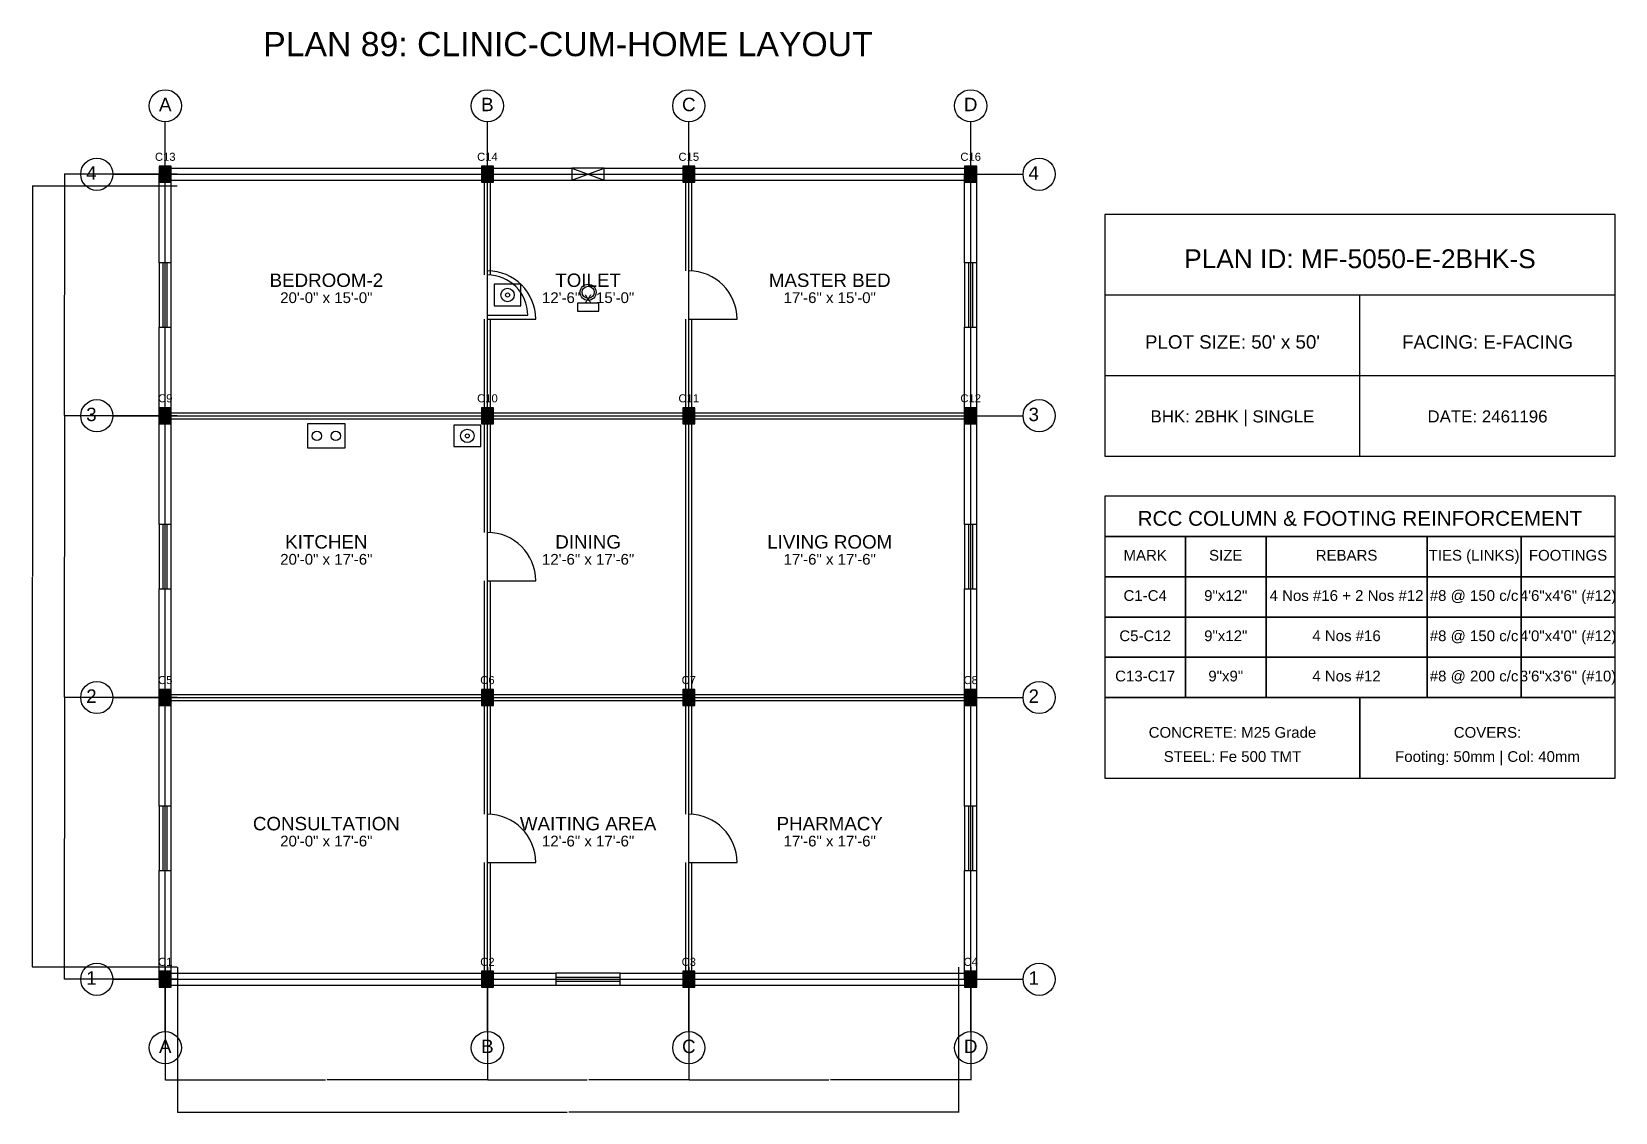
# Model space of a CAD drawing. Header units: inches. Extents: x -134 to 23580, y -99 to 23207.
# Drawn here: x 19900 to 21080, y 19901 to 20706 of the extents above; entities that cross this region are included whole.
import ezdxf
from ezdxf.enums import TextEntityAlignment as Align

# ---------------------------------------------------------------- set-up
doc = ezdxf.new("R2010")
doc.units = ezdxf.units.IN
doc.header["$MEASUREMENT"] = 0
doc.linetypes.add('CENTER', pattern=[2, 1.25, -0.25, 0.25, -0.25])
for name, color, linetype in [('A-COL-HATCH', 251, 'Continuous'), ('A-COLUMN', 1, 'Continuous'), ('A-DIM', 5, 'Continuous'), ('A-DOOR', 30, 'Continuous'), ('A-FIXTURE', 8, 'Continuous'), ('A-TEXT', 2, 'Continuous'), ('A-WALL-EXT', 7, 'Continuous'), ('A-WALL-INT', 9, 'Continuous'), ('A-WINDOW', 4, 'Continuous'), ('S-BEAM-FRAMING', 2, 'Continuous'), ('S-BUBBLE', 4, 'Continuous'), ('S-GRID-CENTER', 8, 'CENTER'), ('S-TABLE', 7, 'Continuous'), ('S-TEXT', 3, 'Continuous')]:
    doc.layers.add(name, color=color, linetype=linetype)
doc.styles.get("Standard").update_dxf_attribs({"font": 'arial.ttf'})
doc.dimstyles.get("Standard").update_dxf_attribs({"dimtxt": 0.18, "dimasz": 0.18, "dimexe": 0.18, "dimexo": 0.0625, "dimgap": 0.09, "dimtad": 0, "dimtih": 1, "dimtoh": 1, "dimdec": 4, "dimzin": 0, "dimdsep": 46, "dimtxsty": 'Standard', "dimcen": 0.09, "dimadec": 0, "dimazin": 0, "dimtfac": 1, "dimtdec": 4, "dimtofl": 0, "dimtmove": 0, "dimatfit": 3, "dimfxl": 1, "dimtolj": 1, "dimtzin": 0, "dimarcsym": 0})

msp = doc.modelspace()

# ---------------------------------------------------------------- texts
at = {"layer": 'A-TEXT'}
for s, height, p in [('PLAN 89: CLINIC-CUM-HOME LAYOUT', 18, (20300, 20688)), ('C13', 6, (20000, 20610)), ('C14', 6, (20240, 20610)), ('C15', 6, (20390, 20610)), ('C16', 6, (20600, 20610)), ('PLAN ID: MF-5050-E-2BHK-S', 14, (20890, 20530)), ('BEDROOM-2', 10, (20120, 20516)), ('TOILET', 10, (20315, 20516)), ('MASTER BED', 10, (20495, 20516)), ('20\'-0" x 15\'-0"', 8, (20120, 20504)), ('12\'-6" x 15\'-0"', 8, (20315, 20504)), ('17\'-6" x 15\'-0"', 8, (20495, 20504)), ("PLOT SIZE: 50' x 50'", 10, (20795, 20470)), ('FACING: E-FACING', 10, (20985, 20470)), ('C9', 6, (20000, 20430)), ('C10', 6, (20240, 20430)), ('C11', 6, (20390, 20430)), ('C12', 6, (20600, 20430)), ('BHK: 2BHK | SINGLE', 9, (20795, 20415)), ('DATE: 2461196', 9, (20985, 20415)), ('KITCHEN', 10, (20120, 20321)), ('DINING', 10, (20315, 20321)), ('LIVING ROOM', 10, (20495, 20321)), ('20\'-0" x 17\'-6"', 8, (20120, 20309)), ('12\'-6" x 17\'-6"', 8, (20315, 20309)), ('17\'-6" x 17\'-6"', 8, (20495, 20309)), ('C5', 6, (20000, 20220)), ('C6', 6, (20240, 20220)), ('C7', 6, (20390, 20220)), ('C8', 6, (20600, 20220)), ('CONSULTATION', 10, (20120, 20111)), ('WAITING AREA', 10, (20315, 20111)), ('PHARMACY', 10, (20495, 20111)), ('20\'-0" x 17\'-6"', 8, (20120, 20099)), ('12\'-6" x 17\'-6"', 8, (20315, 20099)), ('17\'-6" x 17\'-6"', 8, (20495, 20099)), ('C1', 6, (20000, 20010)), ('C2', 6, (20240, 20010)), ('C3', 6, (20390, 20010)), ('C4', 6, (20600, 20010))]:
    msp.add_text(s, height=height, dxfattribs=at).set_placement(p, align=Align.CENTER)
at = {"layer": 'S-TEXT'}
for s, height, p in [('A', 10, (20000, 20647)), ('B', 10, (20240, 20647)), ('C', 10, (20390, 20647)), ('D', 10, (20600, 20647)), ('4', 10, (19945, 20596)), ('4', 10, (20647, 20596)), ('3', 10, (19945, 20416)), ('3', 10, (20647, 20416)), ('RCC COLUMN & FOOTING REINFORCEMENT', 11, (20890, 20338)), ('MARK', 8, (20730, 20312)), ('SIZE', 8, (20790, 20312)), ('REBARS', 8, (20880, 20312)), ('TIES (LINKS)', 8, (20975, 20312)), ('FOOTINGS', 8, (21045, 20312)), ('C1-C4', 8, (20730, 20282)), ('9"x12"', 8, (20790, 20282)), ('4 Nos #16 + 2 Nos #12', 8, (20880, 20282)), ('#8 @ 150 c/c', 8, (20975, 20282)), ('4\'6"x4\'6" (#12)', 8, (21045, 20282)), ('C5-C12', 8, (20730, 20252)), ('9"x12"', 8, (20790, 20252)), ('4 Nos #16', 8, (20880, 20252)), ('#8 @ 150 c/c', 8, (20975, 20252)), ('4\'0"x4\'0" (#12)', 8, (21045, 20252)), ('C13-C17', 8, (20730, 20222)), ('9"x9"', 8, (20790, 20222)), ('4 Nos #12', 8, (20880, 20222)), ('#8 @ 200 c/c', 8, (20975, 20222)), ('3\'6"x3\'6" (#10)', 8, (21045, 20222)), ('2', 10, (19945, 20206)), ('2', 10, (20647, 20206)), ('CONCRETE: M25 Grade', 8, (20795, 20180)), ('COVERS:', 8, (20985, 20180)), ('STEEL: Fe 500 TMT', 8, (20795, 20162)), ('Footing: 50mm | Col: 40mm', 8, (20985, 20162)), ('1', 10, (19945, 19996)), ('1', 10, (20647, 19996)), ('A', 10, (20000, 19945)), ('B', 10, (20240, 19945)), ('C', 10, (20390, 19945)), ('D', 10, (20600, 19945))]:
    msp.add_text(s, height=height, dxfattribs=at).set_placement(p, align=Align.CENTER)

# ---------------------------------------------------------------- blocks, each defined once
blk = doc.blocks.new('*D764')
at = {"layer": 'A-DIM', "color": 0, "lineweight": -2, "transparency": 16777216}
for p, q in [((20000, 20008.9), (20000, 19924.8)), ((20240, 20008.9), (20240, 19924.8)), ((20000.2, 19925), (20119.4, 19925)), ((20239.8, 19925), (20120.6, 19925))]:
    blk.add_line(p, q, dxfattribs=at)
at = {"layer": 'A-DIM', "color": 0, "transparency": 16777216}
for points in [[(20000.2, 19925), (20000.2, 19925), (20000, 19925)], [(20239.8, 19925), (20239.8, 19925), (20240, 19925)]]:
    blk.add_solid(points, dxfattribs=at)
at = {"layer": 'Defpoints', "color": 0, "transparency": 16777216}
for p in [(20000, 20009), (20240, 20009), (20240, 19925)]:
    blk.add_point(p, dxfattribs=at)
at = {"layer": 'A-DIM', "color": 0, "transparency": 16777216, "insert": (20120, 19925), "char_height": 0.18, "attachment_point": 5}
blk.add_mtext('\\A1;240.0000', dxfattribs=at)
blk = doc.blocks.new('*D765')
at = {"layer": 'A-DIM', "color": 0, "lineweight": -2, "transparency": 16777216}
for p, q in [((20240, 20008.9), (20240, 19924.8)), ((20390, 20008.9), (20390, 19924.8)), ((20240.2, 19925), (20314.4, 19925)), ((20389.8, 19925), (20315.6, 19925))]:
    blk.add_line(p, q, dxfattribs=at)
at = {"layer": 'A-DIM', "color": 0, "transparency": 16777216}
for points in [[(20240.2, 19925), (20240.2, 19925), (20240, 19925)], [(20389.8, 19925), (20389.8, 19925), (20390, 19925)]]:
    blk.add_solid(points, dxfattribs=at)
at = {"layer": 'Defpoints', "color": 0, "transparency": 16777216}
for p in [(20240, 20009), (20390, 20009), (20390, 19925)]:
    blk.add_point(p, dxfattribs=at)
at = {"layer": 'A-DIM', "color": 0, "transparency": 16777216, "insert": (20315, 19925), "char_height": 0.18, "attachment_point": 5}
blk.add_mtext('\\A1;150.0000', dxfattribs=at)
blk = doc.blocks.new('*D766')
at = {"layer": 'A-DIM', "color": 0, "lineweight": -2, "transparency": 16777216}
for p, q in [((20390, 20008.9), (20390, 19924.8)), ((20600, 20008.9), (20600, 19924.8)), ((20390.2, 19925), (20494.4, 19925)), ((20599.8, 19925), (20495.6, 19925))]:
    blk.add_line(p, q, dxfattribs=at)
at = {"layer": 'A-DIM', "color": 0, "transparency": 16777216}
for points in [[(20390.2, 19925), (20390.2, 19925), (20390, 19925)], [(20599.8, 19925), (20599.8, 19925), (20600, 19925)]]:
    blk.add_solid(points, dxfattribs=at)
at = {"layer": 'Defpoints', "color": 0, "transparency": 16777216}
for p in [(20390, 20009), (20600, 20009), (20600, 19925)]:
    blk.add_point(p, dxfattribs=at)
at = {"layer": 'A-DIM', "color": 0, "transparency": 16777216, "insert": (20495, 19925), "char_height": 0.18, "attachment_point": 5}
blk.add_mtext('\\A1;210.0000', dxfattribs=at)
blk = doc.blocks.new('*D767')
at = {"layer": 'A-DIM', "color": 0, "lineweight": -2, "transparency": 16777216}
for p, q in [((20009, 20008.9), (20009, 19900.8)), ((20591, 20008.9), (20591, 19900.8)), ((20009.2, 19901), (20299.4, 19901)), ((20590.8, 19901), (20300.6, 19901))]:
    blk.add_line(p, q, dxfattribs=at)
at = {"layer": 'A-DIM', "color": 0, "transparency": 16777216}
for points in [[(20009.2, 19901), (20009.2, 19901), (20009, 19901)], [(20590.8, 19901), (20590.8, 19901), (20591, 19901)]]:
    blk.add_solid(points, dxfattribs=at)
at = {"layer": 'Defpoints', "color": 0, "transparency": 16777216}
for p in [(20009, 20009), (20591, 20009), (20591, 19901)]:
    blk.add_point(p, dxfattribs=at)
at = {"layer": 'A-DIM', "color": 0, "transparency": 16777216, "insert": (20300, 19901), "char_height": 0.18, "attachment_point": 5}
blk.add_mtext('\\A1;582.0000', dxfattribs=at)
blk = doc.blocks.new('*D768')
at = {"layer": 'A-DIM', "color": 0, "lineweight": -2, "transparency": 16777216}
for p, q in [((20008.9, 20210), (19924.8, 20210)), ((19925, 20209.8), (19925, 20105.2)), ((19925, 20000.2), (19925, 20104.8)), ((20008.9, 20000), (19924.8, 20000))]:
    blk.add_line(p, q, dxfattribs=at)
at = {"layer": 'A-DIM', "color": 0, "transparency": 16777216}
for points in [[(19925, 20209.8), (19925, 20209.8), (19925, 20210)], [(19925, 20000.2), (19925, 20000.2), (19925, 20000)]]:
    blk.add_solid(points, dxfattribs=at)
at = {"layer": 'Defpoints', "color": 0, "transparency": 16777216}
for p in [(19925, 20210), (20009, 20210), (20009, 20000)]:
    blk.add_point(p, dxfattribs=at)
at = {"layer": 'A-DIM', "color": 0, "transparency": 16777216, "insert": (19925, 20105), "char_height": 0.18, "attachment_point": 5}
blk.add_mtext('\\A1;210.0000', dxfattribs=at)
blk = doc.blocks.new('*D769')
at = {"layer": 'A-DIM', "color": 0, "lineweight": -2, "transparency": 16777216}
for p, q in [((20008.9, 20420), (19924.8, 20420)), ((19925, 20419.8), (19925, 20315.2)), ((19925, 20210.2), (19925, 20314.8)), ((20008.9, 20210), (19924.8, 20210))]:
    blk.add_line(p, q, dxfattribs=at)
at = {"layer": 'A-DIM', "color": 0, "transparency": 16777216}
for points in [[(19925, 20419.8), (19925, 20419.8), (19925, 20420)], [(19925, 20210.2), (19925, 20210.2), (19925, 20210)]]:
    blk.add_solid(points, dxfattribs=at)
at = {"layer": 'Defpoints', "color": 0, "transparency": 16777216}
for p in [(19925, 20420), (20009, 20420), (20009, 20210)]:
    blk.add_point(p, dxfattribs=at)
at = {"layer": 'A-DIM', "color": 0, "transparency": 16777216, "insert": (19925, 20315), "char_height": 0.18, "attachment_point": 5}
blk.add_mtext('\\A1;210.0000', dxfattribs=at)
blk = doc.blocks.new('*D770')
at = {"layer": 'A-DIM', "color": 0, "lineweight": -2, "transparency": 16777216}
for p, q in [((20008.9, 20600), (19924.8, 20600)), ((19925, 20599.8), (19925, 20510.2)), ((19925, 20420.2), (19925, 20509.8)), ((20008.9, 20420), (19924.8, 20420))]:
    blk.add_line(p, q, dxfattribs=at)
at = {"layer": 'A-DIM', "color": 0, "transparency": 16777216}
for points in [[(19925, 20599.8), (19925, 20599.8), (19925, 20600)], [(19925, 20420.2), (19925, 20420.2), (19925, 20420)]]:
    blk.add_solid(points, dxfattribs=at)
at = {"layer": 'Defpoints', "color": 0, "transparency": 16777216}
for p in [(19925, 20600), (20009, 20600), (20009, 20420)]:
    blk.add_point(p, dxfattribs=at)
at = {"layer": 'A-DIM', "color": 0, "transparency": 16777216, "insert": (19925, 20510), "char_height": 0.18, "attachment_point": 5}
blk.add_mtext('\\A1;180.0000', dxfattribs=at)
blk = doc.blocks.new('*D771')
at = {"layer": 'A-DIM', "color": 0, "lineweight": -2, "transparency": 16777216}
for p, q in [((20008.9, 20591), (19900.8, 20591)), ((19901, 20590.8), (19901, 20300.2)), ((19901, 20009.2), (19901, 20299.8)), ((20008.9, 20009), (19900.8, 20009))]:
    blk.add_line(p, q, dxfattribs=at)
at = {"layer": 'A-DIM', "color": 0, "transparency": 16777216}
for points in [[(19901, 20590.8), (19901, 20590.8), (19901, 20591)], [(19901, 20009.2), (19901, 20009.2), (19901, 20009)]]:
    blk.add_solid(points, dxfattribs=at)
at = {"layer": 'Defpoints', "color": 0, "transparency": 16777216}
for p in [(19901, 20591), (20009, 20591), (20009, 20009)]:
    blk.add_point(p, dxfattribs=at)
at = {"layer": 'A-DIM', "color": 0, "transparency": 16777216, "insert": (19901, 20300), "char_height": 0.18, "attachment_point": 5}
blk.add_mtext('\\A1;582.0000', dxfattribs=at)

# ---------------------------------------------------------------- dimensions: what is measured, and where the dimension line sits
at = {"layer": 'A-DIM'}
for base, p1, p2, picture, middle in [((19925, 20600), (20009, 20420), (20009, 20600), '*D770', (19925, 20510)), ((19901, 20591), (20009, 20009), (20009, 20591), '*D771', (19901, 20300)), ((19925, 20420), (20009, 20210), (20009, 20420), '*D769', (19925, 20315)), ((19925, 20210), (20009, 20000), (20009, 20210), '*D768', (19925, 20105))]:
    dim = msp.add_linear_dim(base=base, p1=p1, p2=p2, angle=90, dimstyle='Standard', dxfattribs=at)
    dim.commit()
    dim.dimension.update_dxf_attribs({"geometry": picture, "text_midpoint": middle})
for base, p1, p2, picture, middle in [((20240, 19925), (20000, 20009), (20240, 20009), '*D764', (20120, 19925)), ((20591, 19901), (20009, 20009), (20591, 20009), '*D767', (20300, 19901)), ((20390, 19925), (20240, 20009), (20390, 20009), '*D765', (20315, 19925)), ((20600, 19925), (20390, 20009), (20600, 20009), '*D766', (20495, 19925))]:
    dim = msp.add_linear_dim(base=base, p1=p1, p2=p2, dimstyle='Standard', dxfattribs=at)
    dim.commit()
    dim.dimension.update_dxf_attribs({"geometry": picture, "text_midpoint": middle})

# ---------------------------------------------------------------- linework, layer by layer
at = {"layer": 'A-COL-HATCH'}
for points in [[(19995.5, 20594), (20004.5, 20594), (19995.5, 20606), (20004.5, 20606)], [(20235.5, 20594), (20244.5, 20594), (20235.5, 20606), (20244.5, 20606)], [(20385.5, 20594), (20394.5, 20594), (20385.5, 20606), (20394.5, 20606)], [(20595.5, 20594), (20604.5, 20594), (20595.5, 20606), (20604.5, 20606)], [(19995.5, 20414), (20004.5, 20414), (19995.5, 20426), (20004.5, 20426)], [(20235.5, 20414), (20244.5, 20414), (20235.5, 20426), (20244.5, 20426)], [(20385.5, 20414), (20394.5, 20414), (20385.5, 20426), (20394.5, 20426)], [(20595.5, 20414), (20604.5, 20414), (20595.5, 20426), (20604.5, 20426)], [(19995.5, 20204), (20004.5, 20204), (19995.5, 20216), (20004.5, 20216)], [(20235.5, 20204), (20244.5, 20204), (20235.5, 20216), (20244.5, 20216)], [(20385.5, 20204), (20394.5, 20204), (20385.5, 20216), (20394.5, 20216)], [(20595.5, 20204), (20604.5, 20204), (20595.5, 20216), (20604.5, 20216)], [(19995.5, 19994), (20004.5, 19994), (19995.5, 20006), (20004.5, 20006)], [(20235.5, 19994), (20244.5, 19994), (20235.5, 20006), (20244.5, 20006)], [(20385.5, 19994), (20394.5, 19994), (20385.5, 20006), (20394.5, 20006)], [(20595.5, 19994), (20604.5, 19994), (20595.5, 20006), (20604.5, 20006)]]:
    msp.add_solid(points, dxfattribs=at)
at = {"layer": 'A-COLUMN'}
for points in [[(19995.5, 20594), (20004.5, 20594), (20004.5, 20606), (19995.5, 20606)], [(20235.5, 20594), (20244.5, 20594), (20244.5, 20606), (20235.5, 20606)], [(20385.5, 20594), (20394.5, 20594), (20394.5, 20606), (20385.5, 20606)], [(20595.5, 20594), (20604.5, 20594), (20604.5, 20606), (20595.5, 20606)], [(19995.5, 20414), (20004.5, 20414), (20004.5, 20426), (19995.5, 20426)], [(20235.5, 20414), (20244.5, 20414), (20244.5, 20426), (20235.5, 20426)], [(20385.5, 20414), (20394.5, 20414), (20394.5, 20426), (20385.5, 20426)], [(20595.5, 20414), (20604.5, 20414), (20604.5, 20426), (20595.5, 20426)], [(19995.5, 20204), (20004.5, 20204), (20004.5, 20216), (19995.5, 20216)], [(20235.5, 20204), (20244.5, 20204), (20244.5, 20216), (20235.5, 20216)], [(20385.5, 20204), (20394.5, 20204), (20394.5, 20216), (20385.5, 20216)], [(20595.5, 20204), (20604.5, 20204), (20604.5, 20216), (20595.5, 20216)], [(19995.5, 19994), (20004.5, 19994), (20004.5, 20006), (19995.5, 20006)], [(20235.5, 19994), (20244.5, 19994), (20244.5, 20006), (20235.5, 20006)], [(20385.5, 19994), (20394.5, 19994), (20394.5, 20006), (20385.5, 20006)], [(20595.5, 19994), (20604.5, 19994), (20604.5, 20006), (20595.5, 20006)]]:
    msp.add_lwpolyline(points, close=True, dxfattribs=at)
at = {"layer": 'A-DOOR'}
for p, q in [((20240, 20495), (20270, 20495)), ((20240, 20492), (20276, 20492)), ((20390, 20492), (20426, 20492)), ((20240, 20297), (20276, 20297)), ((20240, 20087), (20276, 20087)), ((20240, 20087), (20276, 20087)), ((20390, 20087), (20426, 20087))]:
    msp.add_line(p, q, dxfattribs=at)
for centre, radius in [((20240, 20492), 36), ((20390, 20492), 36), ((20240, 20495), 30), ((20240, 20297), 36), ((20240, 20087), 36), ((20240, 20087), 36), ((20390, 20087), 36)]:
    msp.add_arc(centre, radius, 0, 90, dxfattribs=at)
at = {"layer": 'A-FIXTURE'}
for points in [[(20245, 20502), (20265, 20502), (20265, 20518), (20245, 20518)], [(20307, 20498), (20323, 20498), (20323, 20504), (20307, 20504)], [(20106, 20396), (20134, 20396), (20134, 20414), (20106, 20414)], [(20215, 20397), (20235, 20397), (20235, 20413), (20215, 20413)]]:
    msp.add_lwpolyline(points, close=True, dxfattribs=at)
for centre, radius in [((20315, 20512), 6), ((20315, 20512), 4.5), ((20255, 20510), 5), ((20255, 20510), 1.5), ((20225, 20405), 5), ((20113, 20405), 3.5), ((20127, 20405), 3.5), ((20225, 20405), 1.5)]:
    msp.add_circle(centre, radius, dxfattribs=at)
at = {"layer": 'A-WALL-EXT'}
for p, q in [((19995.5, 20534), (19995.5, 20600)), ((20000, 20604.5), (20240, 20604.5)), ((20004.5, 20534), (20004.5, 20600)), ((20240, 20604.5), (20303, 20604.5)), ((20327, 20604.5), (20390, 20604.5)), ((20390, 20604.5), (20600, 20604.5)), ((20595.5, 20534), (20595.5, 20600)), ((20604.5, 20534), (20604.5, 20600)), ((20000, 20595.5), (20240, 20595.5)), ((20240, 20595.5), (20303, 20595.5)), ((20327, 20595.5), (20390, 20595.5)), ((20390, 20595.5), (20600, 20595.5)), ((20700, 20510), (21080, 20510)), ((20890, 20390), (20890, 20510)), ((19995.5, 20420), (19995.5, 20486)), ((20004.5, 20420), (20004.5, 20486)), ((20595.5, 20420), (20595.5, 20486)), ((20604.5, 20420), (20604.5, 20486)), ((20700, 20450), (21080, 20450)), ((19995.5, 20339), (19995.5, 20420)), ((20004.5, 20339), (20004.5, 20420)), ((20595.5, 20339), (20595.5, 20420)), ((20604.5, 20339), (20604.5, 20420)), ((19995.5, 20210), (19995.5, 20291)), ((20004.5, 20210), (20004.5, 20291)), ((20595.5, 20210), (20595.5, 20291)), ((20604.5, 20210), (20604.5, 20291)), ((19995.5, 20129), (19995.5, 20210)), ((20004.5, 20129), (20004.5, 20210)), ((20595.5, 20129), (20595.5, 20210)), ((20604.5, 20129), (20604.5, 20210)), ((19995.5, 20000), (19995.5, 20081)), ((20004.5, 20000), (20004.5, 20081)), ((20595.5, 20000), (20595.5, 20081)), ((20604.5, 20000), (20604.5, 20081)), ((20000, 20004.5), (20240, 20004.5)), ((20240, 20004.5), (20291, 20004.5)), ((20339, 20004.5), (20390, 20004.5)), ((20390, 20004.5), (20600, 20004.5)), ((20000, 19995.5), (20240, 19995.5)), ((20240, 19995.5), (20291, 19995.5)), ((20339, 19995.5), (20390, 19995.5)), ((20390, 19995.5), (20600, 19995.5))]:
    msp.add_line(p, q, dxfattribs=at)
msp.add_lwpolyline([(20700, 20390), (21080, 20390), (21080, 20570), (20700, 20570)], close=True, dxfattribs=at)
at = {"layer": 'A-WALL-INT'}
for p, q in [((20237.75, 20525), (20237.75, 20600)), ((20242.25, 20525), (20242.25, 20600)), ((20387.75, 20528), (20387.75, 20600)), ((20392.25, 20528), (20392.25, 20600)), ((20237.75, 20420), (20237.75, 20492)), ((20242.25, 20420), (20242.25, 20492)), ((20387.75, 20420), (20387.75, 20492)), ((20392.25, 20420), (20392.25, 20492)), ((20000, 20422.25), (20240, 20422.25)), ((20240, 20422.25), (20390, 20422.25)), ((20390, 20422.25), (20600, 20422.25)), ((20000, 20417.75), (20240, 20417.75)), ((20237.75, 20333), (20237.75, 20420)), ((20240, 20417.75), (20390, 20417.75)), ((20242.25, 20333), (20242.25, 20420)), ((20387.75, 20210), (20387.75, 20420)), ((20390, 20417.75), (20600, 20417.75)), ((20392.25, 20210), (20392.25, 20420)), ((20237.75, 20210), (20237.75, 20297)), ((20242.25, 20210), (20242.25, 20297)), ((20000, 20212.25), (20240, 20212.25)), ((20237.75, 20123), (20237.75, 20210)), ((20240, 20212.25), (20390, 20212.25)), ((20242.25, 20123), (20242.25, 20210)), ((20387.75, 20123), (20387.75, 20210)), ((20390, 20212.25), (20600, 20212.25)), ((20392.25, 20123), (20392.25, 20210)), ((20000, 20207.75), (20240, 20207.75)), ((20240, 20207.75), (20390, 20207.75)), ((20390, 20207.75), (20600, 20207.75)), ((20237.75, 20000), (20237.75, 20087)), ((20242.25, 20000), (20242.25, 20087)), ((20387.75, 20000), (20387.75, 20087)), ((20392.25, 20000), (20392.25, 20087))]:
    msp.add_line(p, q, dxfattribs=at)
at = {"layer": 'A-WINDOW'}
for p, q in [((20303, 20595.5), (20327, 20604.5)), ((20303, 20604.5), (20327, 20595.5)), ((19998.5, 20486), (19998.5, 20534)), ((20001.5, 20486), (20001.5, 20534)), ((20598.5, 20486), (20598.5, 20534)), ((20601.5, 20486), (20601.5, 20534)), ((19998.5, 20291), (19998.5, 20339)), ((20001.5, 20291), (20001.5, 20339)), ((20598.5, 20291), (20598.5, 20339)), ((20601.5, 20291), (20601.5, 20339)), ((19998.5, 20081), (19998.5, 20129)), ((20001.5, 20081), (20001.5, 20129)), ((20598.5, 20081), (20598.5, 20129)), ((20601.5, 20081), (20601.5, 20129)), ((20291, 20001.5), (20339, 20001.5)), ((20291, 19998.5), (20339, 19998.5))]:
    msp.add_line(p, q, dxfattribs=at)
for points in [[(20303, 20595.5), (20327, 20595.5), (20327, 20604.5), (20303, 20604.5)], [(19995.5, 20486), (20004.5, 20486), (20004.5, 20534), (19995.5, 20534)], [(20595.5, 20486), (20604.5, 20486), (20604.5, 20534), (20595.5, 20534)], [(19995.5, 20291), (20004.5, 20291), (20004.5, 20339), (19995.5, 20339)], [(20595.5, 20291), (20604.5, 20291), (20604.5, 20339), (20595.5, 20339)], [(19995.5, 20081), (20004.5, 20081), (20004.5, 20129), (19995.5, 20129)], [(20595.5, 20081), (20604.5, 20081), (20604.5, 20129), (20595.5, 20129)], [(20291, 19995.5), (20339, 19995.5), (20339, 20004.5), (20291, 20004.5)]]:
    msp.add_lwpolyline(points, close=True, dxfattribs=at)
at = {"layer": 'S-BEAM-FRAMING'}
for p, q in [((20000, 20000), (20000, 20600)), ((20000, 20600), (20600, 20600)), ((20240, 20000), (20240, 20600)), ((20390, 20000), (20390, 20600)), ((20600, 20000), (20600, 20600)), ((20000, 20420), (20600, 20420)), ((20000, 20210), (20600, 20210)), ((20000, 20000), (20600, 20000))]:
    msp.add_line(p, q, dxfattribs=at)
at = {"layer": 'S-BUBBLE'}
for centre in [(20000, 20651), (20240, 20651), (20390, 20651), (20600, 20651), (19949, 20600), (20651, 20600), (19949, 20420), (20651, 20420), (19949, 20210), (20651, 20210), (19949, 20000), (20651, 20000), (20000, 19949), (20240, 19949), (20390, 19949), (20600, 19949)]:
    msp.add_circle(centre, 12, dxfattribs=at)
at = {"layer": 'S-GRID-CENTER'}
for p, q in [((20000, 19961), (20000, 20639)), ((20240, 19961), (20240, 20639)), ((20390, 19961), (20390, 20639)), ((20600, 19961), (20600, 20639)), ((19961, 20600), (20639, 20600)), ((19961, 20420), (20639, 20420)), ((19961, 20210), (20639, 20210)), ((19961, 20000), (20639, 20000))]:
    msp.add_line(p, q, dxfattribs=at)
at = {"layer": 'S-TABLE'}
for points in [[(20700, 20330), (21080, 20330), (21080, 20360), (20700, 20360)], [(20700, 20300), (20760, 20300), (20760, 20330), (20700, 20330)], [(20760, 20300), (20820, 20300), (20820, 20330), (20760, 20330)], [(20820, 20300), (20940, 20300), (20940, 20330), (20820, 20330)], [(20940, 20300), (21010, 20300), (21010, 20330), (20940, 20330)], [(21010, 20300), (21080, 20300), (21080, 20330), (21010, 20330)], [(20700, 20270), (20760, 20270), (20760, 20300), (20700, 20300)], [(20760, 20270), (20820, 20270), (20820, 20300), (20760, 20300)], [(20820, 20270), (20940, 20270), (20940, 20300), (20820, 20300)], [(20940, 20270), (21010, 20270), (21010, 20300), (20940, 20300)], [(21010, 20270), (21080, 20270), (21080, 20300), (21010, 20300)], [(20700, 20240), (20760, 20240), (20760, 20270), (20700, 20270)], [(20760, 20240), (20820, 20240), (20820, 20270), (20760, 20270)], [(20820, 20240), (20940, 20240), (20940, 20270), (20820, 20270)], [(20940, 20240), (21010, 20240), (21010, 20270), (20940, 20270)], [(21010, 20240), (21080, 20240), (21080, 20270), (21010, 20270)], [(20700, 20210), (20760, 20210), (20760, 20240), (20700, 20240)], [(20760, 20210), (20820, 20210), (20820, 20240), (20760, 20240)], [(20820, 20210), (20940, 20210), (20940, 20240), (20820, 20240)], [(20940, 20210), (21010, 20210), (21010, 20240), (20940, 20240)], [(21010, 20210), (21080, 20210), (21080, 20240), (21010, 20240)], [(20700, 20150), (20890, 20150), (20890, 20210), (20700, 20210)], [(20890, 20150), (21080, 20150), (21080, 20210), (20890, 20210)]]:
    msp.add_lwpolyline(points, close=True, dxfattribs=at)

msp.set_redraw_order([(e.dxf.handle, doc.entitydb.next_handle()) for e in msp.query("TEXT MTEXT ATTDEF DIMENSION ARC_DIMENSION")])  # texts and dimensions are drawn at this point

doc.saveas('drawing.dxf')
